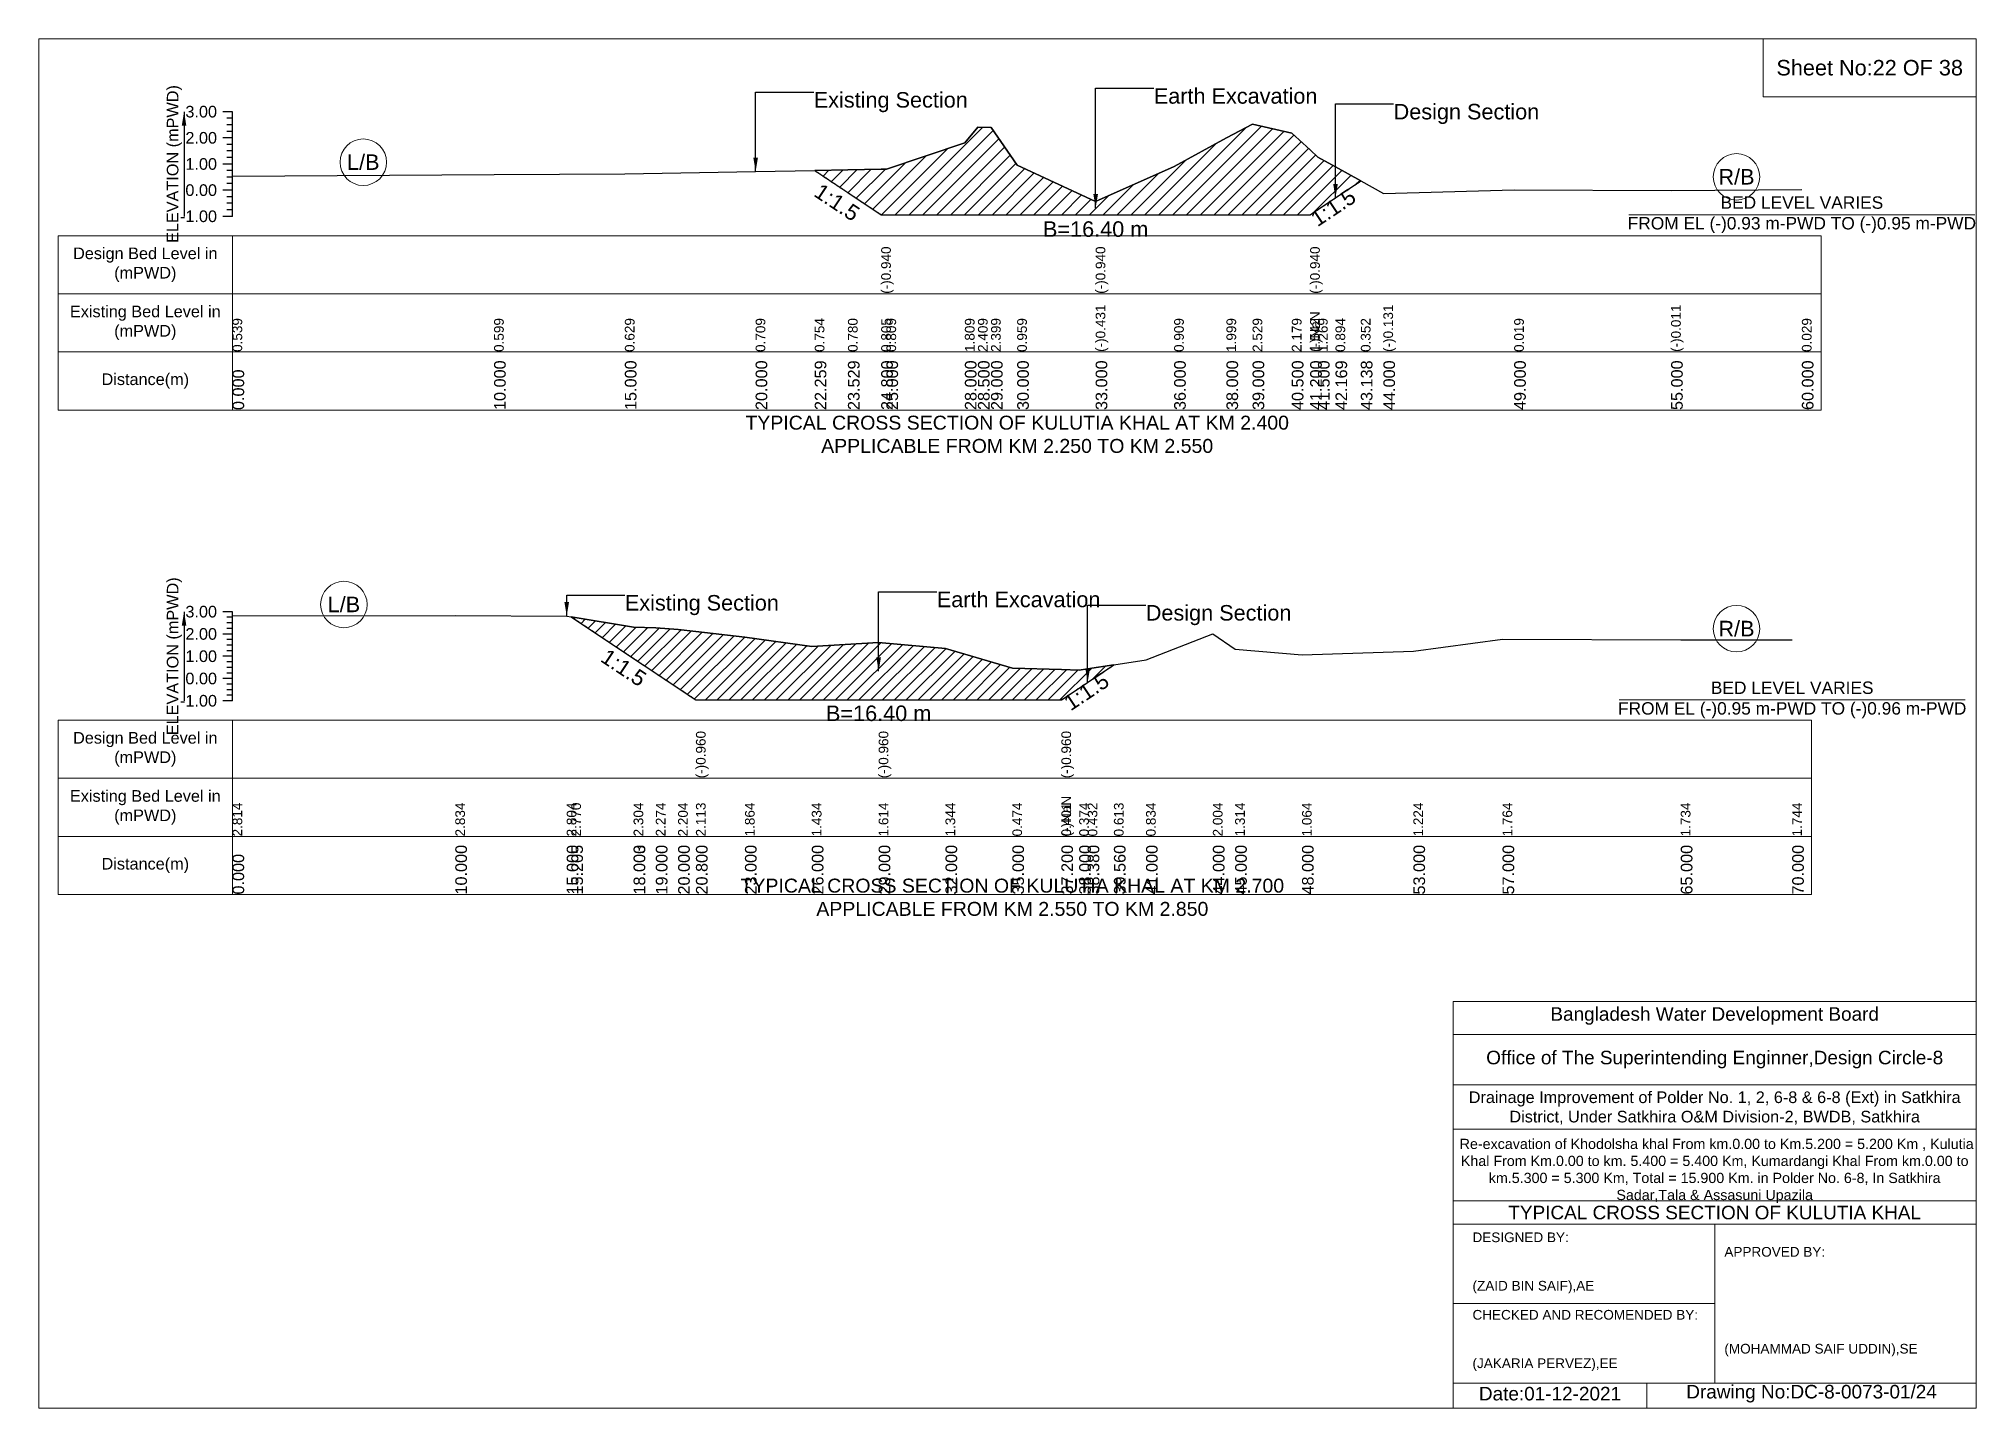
# Model space of a CAD drawing. Header units: inches. Extents: x 93000 to 476000, y -4242 to 0.
# Drawn here: x 310000 to 316000, y -4242 to 0 of the extents above; entities that cross this region are included whole.
import ezdxf

# ---------------------------------------------------------------- set-up
doc = ezdxf.new("R2010")
doc.units = ezdxf.units.IN
doc.header["$LTSCALE"] = 7
doc.header["$MEASUREMENT"] = 0
doc.linetypes.add('DASHED', pattern=[0.75, 0.5, -0.25])
for name, color, linetype, lineweight in [('Cross section Data Border', 7, 'Continuous', 9), ('Cross Section Labels', 7, 'Continuous', 9), ('Design_Bed_Level for Xsection', 7, 'DASHED', 25), ('Existing_Bed_Level for Xsection', 7, 'Continuous', 25), ('Long Section Labels', 7, 'Continuous', 9)]:
    doc.layers.add(name, color=color, linetype=linetype, lineweight=lineweight)
doc.styles.get("Standard").update_dxf_attribs({"font": 'arial.ttf'})
doc.dimstyles.get("Standard").update_dxf_attribs({"dimtxt": 0.18, "dimasz": 0.18, "dimexe": 0.18, "dimexo": 0.0625, "dimgap": 0.09, "dimtad": 0, "dimtih": 1, "dimtoh": 1, "dimdec": 4, "dimzin": 0, "dimdsep": 46, "dimtxsty": 'Standard', "dimcen": 0.09, "dimadec": 0, "dimazin": 0, "dimtfac": 1, "dimtdec": 4, "dimtofl": 0, "dimtmove": 0, "dimatfit": 3, "dimfxl": 1, "dimtolj": 1, "dimtzin": 0, "dimarcsym": 0})

msp = doc.modelspace()

# ---------------------------------------------------------------- texts
at = {"layer": 'Cross section Data Border', "attachment_point": 5}
for s, insert, char_height in [('Sheet No:22 OF 38', (315670, -90), 48), ('Bangladesh Water Development Board', (315190, -3027), 42), ('Office of The Superintending Enginner,Design Circle-8', (315190, -3162), 42)]:
    msp.add_mtext(s, dxfattribs=dict(at, insert=insert, char_height=char_height))
at = {"layer": 'Cross section Data Border'}
for s, insert, char_height, width, attachment_point in [('Design Bed Level in (mPWD)', (310330, -700.1), 36, 480, 5), ('Existing Bed Level in (mPWD)', (310330, -880.1), 36, 480, 5), ('Distance(m)', (310330, -1060.1), 36, 480, 5), ('Design Bed Level in (mPWD)', (310330, -2200.8), 36, 480, 5), ('Existing Bed Level in (mPWD)', (310330, -2380.8), 36, 480, 5), ('Distance(m)', (310330, -2560.8), 36, 480, 5), ('Drainage Improvement of Polder No. 1, 2, 6-8 & 6-8 (Ext) in Satkhira District, Under Satkhira O&M Division-2, BWDB, Satkhira', (315190, -3312), 36, 1680, 5), (' Re-excavation of Khodolsha khal From km.0.00 to Km.5.200 = 5.200 Km , Kulutia Khal From Km.0.00 to km. 5.400 = 5.400 Km, Kumardangi Khal From km.0.00 to km.5.300 = 5.300 Km, Total = 15.900 Km. in Polder No. 6-8, In Satkhira Sadar,Tala & Assasuni Upazila', (315190, -3507), 31.6143, 1620, 5), ('TYPICAL CROSS SECTION OF KULUTIA KHAL', (315190, -3636), 42, 1680, 5), ('DESIGNED BY:^J^J^J(ZAID BIN SAIF),AE', (314440, -3792), 30, 840, 4), ('APPROVED BY:^J^J^J^J^J^J(MOHAMMAD SAIF UDDIN),SE', (315220, -3912), 30, 840, 4), ('CHECKED AND RECOMENDED BY:^J^J^J(JAKARIA PERVEZ),EE', (314440, -4032), 30, 840, 4), ('Date:01-12-2021', (314680, -4197), 42, 840, 5), ('Drawing No:DC-8-0073-01/24', (315490, -4197), 42, 1320, 5)]:
    msp.add_mtext(s, dxfattribs=dict(at, insert=insert, char_height=char_height, width=width, attachment_point=attachment_point))
at = {"layer": 'Cross Section Labels'}
for s, insert, char_height, attachment_point in [('Existing Section', (312400, -165.3), 48, 1), ('Earth Excavation', (313453, -153.2), 48, 1), ('Design Section', (314195.7, -201.8), 48, 1), ('L/B', (311005, -382.5), 48, 5), ('R/B', (315257.5, -427.9), 48, 5), ('BED LEVEL VARIES ^JFROM EL (-)0.93 m-PWD TO (-)0.95 m-PWD', (315460, -545.2), 38.4, 5), ('B=16.40 m', (313273, -565.5), 48, 2), ('TYPICAL CROSS SECTION OF KULUTIA KHAL AT KM 2.400^JAPPLICABLE FROM KM 2.250 TO KM 2.550', (313030, -1225.5), 43.2, 5), ('L/B', (310945, -1752.5), 48, 5), ('Existing Section', (311815, -1723.1), 48, 1), ('Earth Excavation', (312781, -1712.7), 48, 1), ('Design Section', (313428.2, -1754.1), 48, 1), ('R/B', (315257.5, -1827.3), 48, 5), ('BED LEVEL VARIES ^JFROM EL (-)0.95 m-PWD TO (-)0.96 m-PWD', (315430, -2048), 38.4, 5), ('B=16.40 m', (312601, -2065.3), 48, 2), ('TYPICAL CROSS SECTION OF KULUTIA KHAL AT KM 2.700^JAPPLICABLE FROM KM 2.550 TO KM 2.850', (313015, -2659.5), 43.2, 5)]:
    msp.add_mtext(s, dxfattribs=dict(at, insert=insert, char_height=char_height, attachment_point=attachment_point))
at = {"layer": 'Cross Section Labels', "char_height": 48, "attachment_point": 2}
for insert, rotation in [((312485.6, -486.7), 326.30993), ((313995.4, -503), 33.69007), ((311824.9, -1928), 326.30993), ((313231, -2002.4), 33.69007)]:
    msp.add_mtext('1:1.5', dxfattribs=dict(at, insert=insert, rotation=rotation))
at = {"layer": 'Existing_Bed_Level for Xsection', "char_height": 36, "attachment_point": 5, "rotation": 90}
for insert in [(310420, -388.1), (310420, -1912.8)]:
    msp.add_mtext('ELEVATION (mPWD)', dxfattribs=dict(at, insert=insert))
at = {"layer": 'Existing_Bed_Level for Xsection', "char_height": 36, "attachment_point": 6}
for s, insert in [('3.00', (310552, -226.1)), ('2.00', (310552, -307.1)), ('1.00', (310552, -388.1)), ('0.00', (310552, -469.1)), ('-1.00', (310552, -550.1)), ('3.00', (310552, -1774.8)), ('2.00', (310552, -1843.8)), ('1.00', (310552, -1912.8)), ('0.00', (310552, -1981.8)), ('-1.00', (310552, -2050.8))]:
    msp.add_mtext(s, dxfattribs=dict(at, insert=insert))
at = {"layer": 'Long Section Labels', "attachment_point": 1, "rotation": 90}
for s, insert, char_height in [('(-)0.940', (312608.8, -790.1), 30), ('(-)0.940', (313273, -790.1), 30), ('(-)0.940', (313937.2, -790.1), 30), ('(-)0.431', (313273, -970.1), 30), ('(-)0.431', (313273, -970.1), 30), ('(-)0.431', (313273, -970.1), 30), ('(-)0.131', (314164, -970.1), 30), ('(-)0.011', (315055, -970.1), 30), ('0.539', (310600, -970.1), 30), ('0.599', (311410, -970.1), 30), ('0.629', (311815, -970.1), 30), ('0.709', (312220, -970.1), 30), ('0.754', (312403, -970.1), 30), ('0.780', (312505.9, -970.1), 30), ('0.805', (312608.8, -970.1), 30), ('0.805', (312608.8, -970.1), 30), ('0.805', (312608.8, -970.1), 30), ('0.809', (312625, -970.1), 30), ('1.809', (312868, -970.1), 30), ('2.409', (312908.5, -970.1), 30), ('2.399', (312949, -970.1), 30), ('0.959', (313030, -970.1), 30), ('0.909', (313516, -970.1), 30), ('1.999', (313678, -970.1), 30), ('2.529', (313759, -970.1), 30), ('2.179', (313880.5, -970.1), 30), ('(-)NaN', (313937.2, -970.1), 30), ('1.542', (313937.2, -970.1), 30), ('1.542', (313937.2, -970.1), 30), ('1.269', (313961.5, -970.1), 30), ('0.894', (314015.7, -970.1), 30), ('0.352', (314094.2, -970.1), 30), ('0.019', (314569, -970.1), 30), ('0.029', (315460, -970.1), 30), ('10.000', (311410, -1150.1), 36), ('15.000', (311815, -1150.1), 36), ('20.000', (312220, -1150.1), 36), ('22.259', (312403, -1150.1), 36), ('23.529', (312505.9, -1150.1), 36), ('24.800', (312608.8, -1150.1), 36), ('24.800', (312608.8, -1150.1), 36), ('24.800', (312608.8, -1150.1), 36), ('25.000', (312625, -1150.1), 36), ('28.000', (312868, -1150.1), 36), ('28.500', (312908.5, -1150.1), 36), ('29.000', (312949, -1150.1), 36), ('30.000', (313030, -1150.1), 36), ('33.000', (313273, -1150.1), 36), ('33.000', (313273, -1150.1), 36), ('33.000', (313273, -1150.1), 36), ('36.000', (313516, -1150.1), 36), ('38.000', (313678, -1150.1), 36), ('39.000', (313759, -1150.1), 36), ('40.500', (313880.5, -1150.1), 36), ('41.200', (313937.2, -1150.1), 36), ('41.200', (313937.2, -1150.1), 36), ('41.200', (313937.2, -1150.1), 36), ('41.500', (313961.5, -1150.1), 36), ('42.169', (314015.7, -1150.1), 36), ('43.138', (314094.2, -1150.1), 36), ('44.000', (314164, -1150.1), 36), ('49.000', (314569, -1150.1), 36), ('55.000', (315055, -1150.1), 36), ('60.000', (315460, -1150.1), 36), ('0.000', (310600, -1150.1), 36), ('(-)0.960', (312035.2, -2290.8), 30), ('(-)0.960', (312601, -2290.8), 30), ('(-)0.960', (313166.8, -2290.8), 30), ('2.814', (310600, -2470.8), 30), ('2.834', (311290, -2470.8), 30), ('2.804', (311635, -2470.8), 30), ('2.770', (311649.2, -2470.8), 30), ('2.304', (311842, -2470.8), 30), ('2.304', (311842.2, -2470.8), 30), ('2.274', (311911, -2470.8), 30), ('2.204', (311980, -2470.8), 30), ('2.113', (312035.2, -2470.8), 30), ('2.113', (312035.2, -2470.8), 30), ('2.113', (312035.2, -2470.8), 30), ('1.864', (312187, -2470.8), 30), ('1.434', (312394, -2470.8), 30), ('1.614', (312601, -2470.8), 30), ('1.614', (312601, -2470.8), 30), ('1.614', (312601, -2470.8), 30), ('1.344', (312808, -2470.8), 30), ('0.474', (313015, -2470.8), 30), ('(-)NaN', (313166.8, -2470.8), 30), ('0.401', (313166.8, -2470.8), 30), ('0.401', (313166.8, -2470.8), 30), ('0.374', (313222, -2470.8), 30), ('0.432', (313248.2, -2470.8), 30), ('0.613', (313329.6, -2470.8), 30), ('0.834', (313429, -2470.8), 30), ('2.004', (313636, -2470.8), 30), ('1.314', (313705, -2470.8), 30), ('1.064', (313912, -2470.8), 30), ('1.224', (314257, -2470.8), 30), ('1.764', (314533, -2470.8), 30), ('1.734', (315085, -2470.8), 30), ('1.744', (315430, -2470.8), 30), ('10.000', (311290, -2650.8), 36), ('15.000', (311635, -2650.8), 36), ('15.205', (311649.2, -2650.8), 36), ('18.000', (311842, -2650.8), 36), ('18.003', (311842.2, -2650.8), 36), ('19.000', (311911, -2650.8), 36), ('20.000', (311980, -2650.8), 36), ('20.800', (312035.2, -2650.8), 36), ('20.800', (312035.2, -2650.8), 36), ('20.800', (312035.2, -2650.8), 36), ('23.000', (312187, -2650.8), 36), ('26.000', (312394, -2650.8), 36), ('29.000', (312601, -2650.8), 36), ('29.000', (312601, -2650.8), 36), ('29.000', (312601, -2650.8), 36), ('32.000', (312808, -2650.8), 36), ('35.000', (313015, -2650.8), 36), ('37.200', (313166.8, -2650.8), 36), ('37.200', (313166.8, -2650.8), 36), ('37.200', (313166.8, -2650.8), 36), ('38.000', (313222, -2650.8), 36), ('38.380', (313248.2, -2650.8), 36), ('39.560', (313329.6, -2650.8), 36), ('41.000', (313429, -2650.8), 36), ('44.000', (313636, -2650.8), 36), ('45.000', (313705, -2650.8), 36), ('48.000', (313912, -2650.8), 36), ('53.000', (314257, -2650.8), 36), ('57.000', (314533, -2650.8), 36), ('65.000', (315085, -2650.8), 36), ('70.000', (315430, -2650.8), 36), ('0.000', (310600, -2650.8), 36)]:
    msp.add_mtext(s, dxfattribs=dict(at, insert=insert, char_height=char_height))

# ---------------------------------------------------------------- hatches: boundary and pattern name
at = {"layer": 'Existing_Bed_Level for Xsection'}
h = msp.add_hatch(dxfattribs=at)
h.set_pattern_fill('ANSI31', color=256, scale=243, style=0)
h.paths.add_polyline_path([(312403, -408), (312505.9, -476.6), (312608.8, -545.2), (312625, -545.2), (312868, -545.2), (312908.5, -545.2), (312949, -545.2), (313030, -545.2), (313273, -545.2), (313516, -545.2), (313678, -545.2), (313759, -545.2), (313880.5, -545.2), (313937.2, -545.2), (313961.5, -529), (314015.7, -492.9), (314094.2, -440.6), (314015.7, -396.6), (313961.5, -366.3), (313937.2, -344.2), (313880.5, -292.6), (313759, -264.2), (313678, -307.2), (313516, -395.5), (313273, -504), (313030, -391.4), (312949, -274.8), (312908.5, -274), (312868, -322.6), (312625, -403.6), (312608.8, -403.9), (312505.9, -405.9)])
h = msp.add_hatch(dxfattribs=at)
h.set_pattern_fill('ANSI31', color=256, scale=207, style=0)
h.paths.add_polyline_path([(311649.2, -1790.7), (311842, -1919.2), (311842.2, -1919.4), (311911, -1965.2), (311980, -2011.2), (312035.2, -2048), (312187, -2048), (312394, -2048), (312601, -2048), (312808, -2048), (313015, -2048), (313166.8, -2048), (313222, -2011.2), (313248.2, -1993.8), (313329.6, -1939.5), (313248.2, -1952), (313222, -1956), (313166.8, -1954.2), (313015, -1949.1), (312808, -1889.1), (312601, -1870.4), (312394, -1882.9), (312187, -1853.2), (312035.2, -1836), (311980, -1829.7), (311911, -1824.9), (311842.2, -1822.8), (311842, -1822.8)])

# ---------------------------------------------------------------- linework, layer by layer
at = {"layer": 'Cross section Data Border'}
for points in [[(310000, 0), (316000, 0), (316000, -4242), (310000, -4242)], [(315340, 0), (316000, 0), (316000, -180), (315340, -180)], [(310060, -610.1), (315520, -610.1), (315520, -1150.1), (310060, -1150.1)], [(310060, -2110.8), (315490, -2110.8), (315490, -2650.8), (310060, -2650.8)]]:
    msp.add_lwpolyline(points, close=True, dxfattribs=at)
for points in [[(310600, -610.1), (310600, -1150.1)], [(310060, -790.1), (315520, -790.1)], [(310060, -970.1), (315520, -970.1)], [(310600, -2110.8), (310600, -2650.8)], [(310060, -2290.8), (315490, -2290.8)], [(310060, -2470.8), (315490, -2470.8)], [(314380, -4242), (314380, -2982), (316000, -2982)], [(314380, -3084), (316000, -3084)], [(314380, -3240), (316000, -3240)], [(314380, -3378), (316000, -3378)], [(314380, -3600), (316000, -3600)], [(314380, -3672), (316000, -3672)], [(315190, -3672), (315190, -4164)], [(314380, -3918), (315190, -3918)], [(314380, -4164), (316000, -4164)], [(314980, -4164), (314980, -4242)]]:
    msp.add_lwpolyline(points, dxfattribs=at)
at = {"layer": 'Cross Section Labels'}
for points in [[(314924.2, -545.2), (315995.8, -545.2)], [(314894.2, -2048), (315965.8, -2048)]]:
    msp.add_lwpolyline(points, dxfattribs=at)
for centre in [(311005, -382.5), (315257.5, -427.9), (310945, -1752.5), (315257.5, -1827.3)]:
    msp.add_circle(centre, 72, dxfattribs=at)
at = {"layer": 'Design_Bed_Level for Xsection'}
for points in [[(312403, -408), (312505.9, -476.6), (312608.8, -545.2), (313273, -545.2), (313937.2, -545.2), (314015.7, -492.9), (314094.2, -440.6)], [(311649.2, -1790.7), (311842.2, -1919.4), (312035.2, -2048), (312601, -2048), (313166.8, -2048), (313248.2, -1993.8), (313329.6, -1939.5)]]:
    msp.add_lwpolyline(points, dxfattribs=at)
at = {"layer": 'Existing_Bed_Level for Xsection'}
for points in [[(310600, -226.1), (310570, -226.1)], [(310600, -550.1), (310600, -469.1), (310600, -388.1), (310600, -307.1), (310600, -226.1)], [(310600, -246.3), (310582, -246.3)], [(310600, -266.6), (310582, -266.6)], [(310600, -286.8), (310582, -286.8)], [(310600, -425.4), (311410, -420.6), (311815, -418.1), (312220, -411.7), (312403, -408), (312505.9, -405.9), (312608.8, -403.9), (312608.8, -403.9), (312625, -403.6), (312868, -322.6), (312908.5, -274), (312949, -274.8), (313030, -391.4), (313273, -504), (313273, -504), (313516, -395.5), (313678, -307.2), (313759, -264.2), (313880.5, -292.6), (313937.2, -344.2), (313937.2, -344.2), (313961.5, -366.3), (314015.7, -396.6), (314094.2, -440.6), (314164, -479.7), (314569, -467.6), (315055, -470), (315460, -466.7)], [(310600, -307.1), (310570, -307.1)], [(310600, -327.3), (310582, -327.3)], [(310600, -347.6), (310582, -347.6)], [(310600, -388.1), (310570, -388.1)], [(310600, -367.8), (310582, -367.8)], [(310600, -408.3), (310582, -408.3)], [(310600, -469.1), (310570, -469.1)], [(310600, -428.6), (310582, -428.6)], [(310600, -448.8), (310582, -448.8)], [(310600, -489.3), (310582, -489.3)], [(310600, -509.6), (310582, -509.6)], [(310600, -529.8), (310582, -529.8)], [(310600, -550.1), (310570, -550.1)], [(310600, -1774.8), (310570, -1774.8)], [(310600, -1792.1), (310582, -1792.1)], [(310600, -2050.8), (310600, -1981.8), (310600, -1912.8), (310600, -1843.8), (310600, -1774.8)], [(310600, -1787.6), (311290, -1786.3), (311635, -1788.3), (311649.2, -1790.7), (311842, -1822.8), (311842.2, -1822.8), (311911, -1824.9), (311980, -1829.7), (312035.2, -1836), (312035.2, -1836), (312187, -1853.2), (312394, -1882.9), (312601, -1870.4), (312601, -1870.4), (312808, -1889.1), (313015, -1949.1), (313166.8, -1954.2), (313166.8, -1954.2), (313222, -1956), (313248.2, -1952), (313329.6, -1939.5), (313429, -1924.3), (313636, -1843.5), (313705, -1891.1), (313912, -1908.4), (314257, -1897.3), (314533, -1860.1), (315085, -1862.2), (315430, -1861.5)], [(310600, -1843.8), (310570, -1843.8)], [(310600, -1809.3), (310582, -1809.3)], [(310600, -1826.6), (310582, -1826.6)], [(310600, -1912.8), (310570, -1912.8)], [(310600, -1861.1), (310582, -1861.1)], [(310600, -1878.3), (310582, -1878.3)], [(310600, -1895.6), (310582, -1895.6)], [(310600, -1930.1), (310582, -1930.1)], [(310600, -1947.3), (310582, -1947.3)], [(310600, -1964.6), (310582, -1964.6)], [(310600, -1981.8), (310570, -1981.8)], [(310600, -1999.1), (310582, -1999.1)], [(310600, -2016.3), (310582, -2016.3)], [(310600, -2033.6), (310582, -2033.6)], [(310600, -2050.8), (310570, -2050.8)]]:
    msp.add_lwpolyline(points, dxfattribs=at)
for points in [[(312403, -408), (312403, -408), (312505.9, -476.6), (312608.8, -545.2), (312608.8, -545.2), (312625, -545.2), (312868, -545.2), (312908.5, -545.2), (312949, -545.2), (313030, -545.2), (313273, -545.2), (313273, -545.2), (313516, -545.2), (313678, -545.2), (313759, -545.2), (313880.5, -545.2), (313937.2, -545.2), (313937.2, -545.2), (313961.5, -529), (314015.7, -492.9), (314094.2, -440.6), (314094.2, -440.6), (314094.2, -440.6), (314015.7, -396.6), (313961.5, -366.3), (313937.2, -344.2), (313937.2, -344.2), (313880.5, -292.6), (313759, -264.2), (313678, -307.2), (313516, -395.5), (313273, -504), (313273, -504), (313030, -391.4), (312949, -274.8), (312908.5, -274), (312868, -322.6), (312625, -403.6), (312608.8, -403.9), (312608.8, -403.9), (312505.9, -405.9), (312403, -408)], [(311649.2, -1790.7), (311649.2, -1790.7), (311842, -1919.2), (311842.2, -1919.4), (311911, -1965.2), (311980, -2011.2), (312035.2, -2048), (312035.2, -2048), (312187, -2048), (312394, -2048), (312601, -2048), (312601, -2048), (312808, -2048), (313015, -2048), (313166.8, -2048), (313166.8, -2048), (313222, -2011.2), (313248.2, -1993.8), (313329.6, -1939.5), (313248.2, -1952), (313222, -1956), (313166.8, -1954.2), (313166.8, -1954.2), (313015, -1949.1), (312808, -1889.1), (312601, -1870.4), (312601, -1870.4), (312394, -1882.9), (312187, -1853.2), (312035.2, -1836), (312035.2, -1836), (311980, -1829.7), (311911, -1824.9), (311842.2, -1822.8), (311842, -1822.8), (311649.2, -1790.7)]]:
    msp.add_lwpolyline(points, close=True, dxfattribs=at)

msp.set_redraw_order([(e.dxf.handle, doc.entitydb.next_handle()) for e in msp.query("TEXT MTEXT ATTDEF DIMENSION ARC_DIMENSION")])  # texts and dimensions are drawn at this point

# ---------------------------------------------------------------- leaders
at = {"layer": 'Cross Section Labels', "annotation_type": 0, "has_hookline": 1, "hookline_direction": 0}
for points, text_width in [([(312220, -411.7), (312220, -165.3), (312399.9, -165.3)], 467.2), ([(313273, -524.6), (313273, -153.2), (313452.9, -153.2)], 497), ([(314015.7, -492.9), (314015.7, -201.8), (314195.6, -201.8)], 441.2), ([(311635, -1788.3), (311635, -1723.1), (311814.9, -1723.1)], 467.2), ([(312601, -1959.2), (312601, -1712.7), (312780.9, -1712.7)], 497), ([(313248.2, -1993.8), (313248.2, -1754.1), (313428.1, -1754.1)], 441.2)]:
    msp.add_leader(points, dimstyle='Standard', override={"dimasz": 43.2}, dxfattribs=dict(at, text_width=text_width))
at = {"layer": 'Existing_Bed_Level for Xsection'}
for points in [[(310450, -226.1), (310450, -550.1)], [(310450, -1774.8), (310450, -2050.8)]]:
    msp.add_leader(points, dimstyle='Standard', override={"dimasz": 43.2}, dxfattribs=at)

doc.saveas('drawing.dxf')
